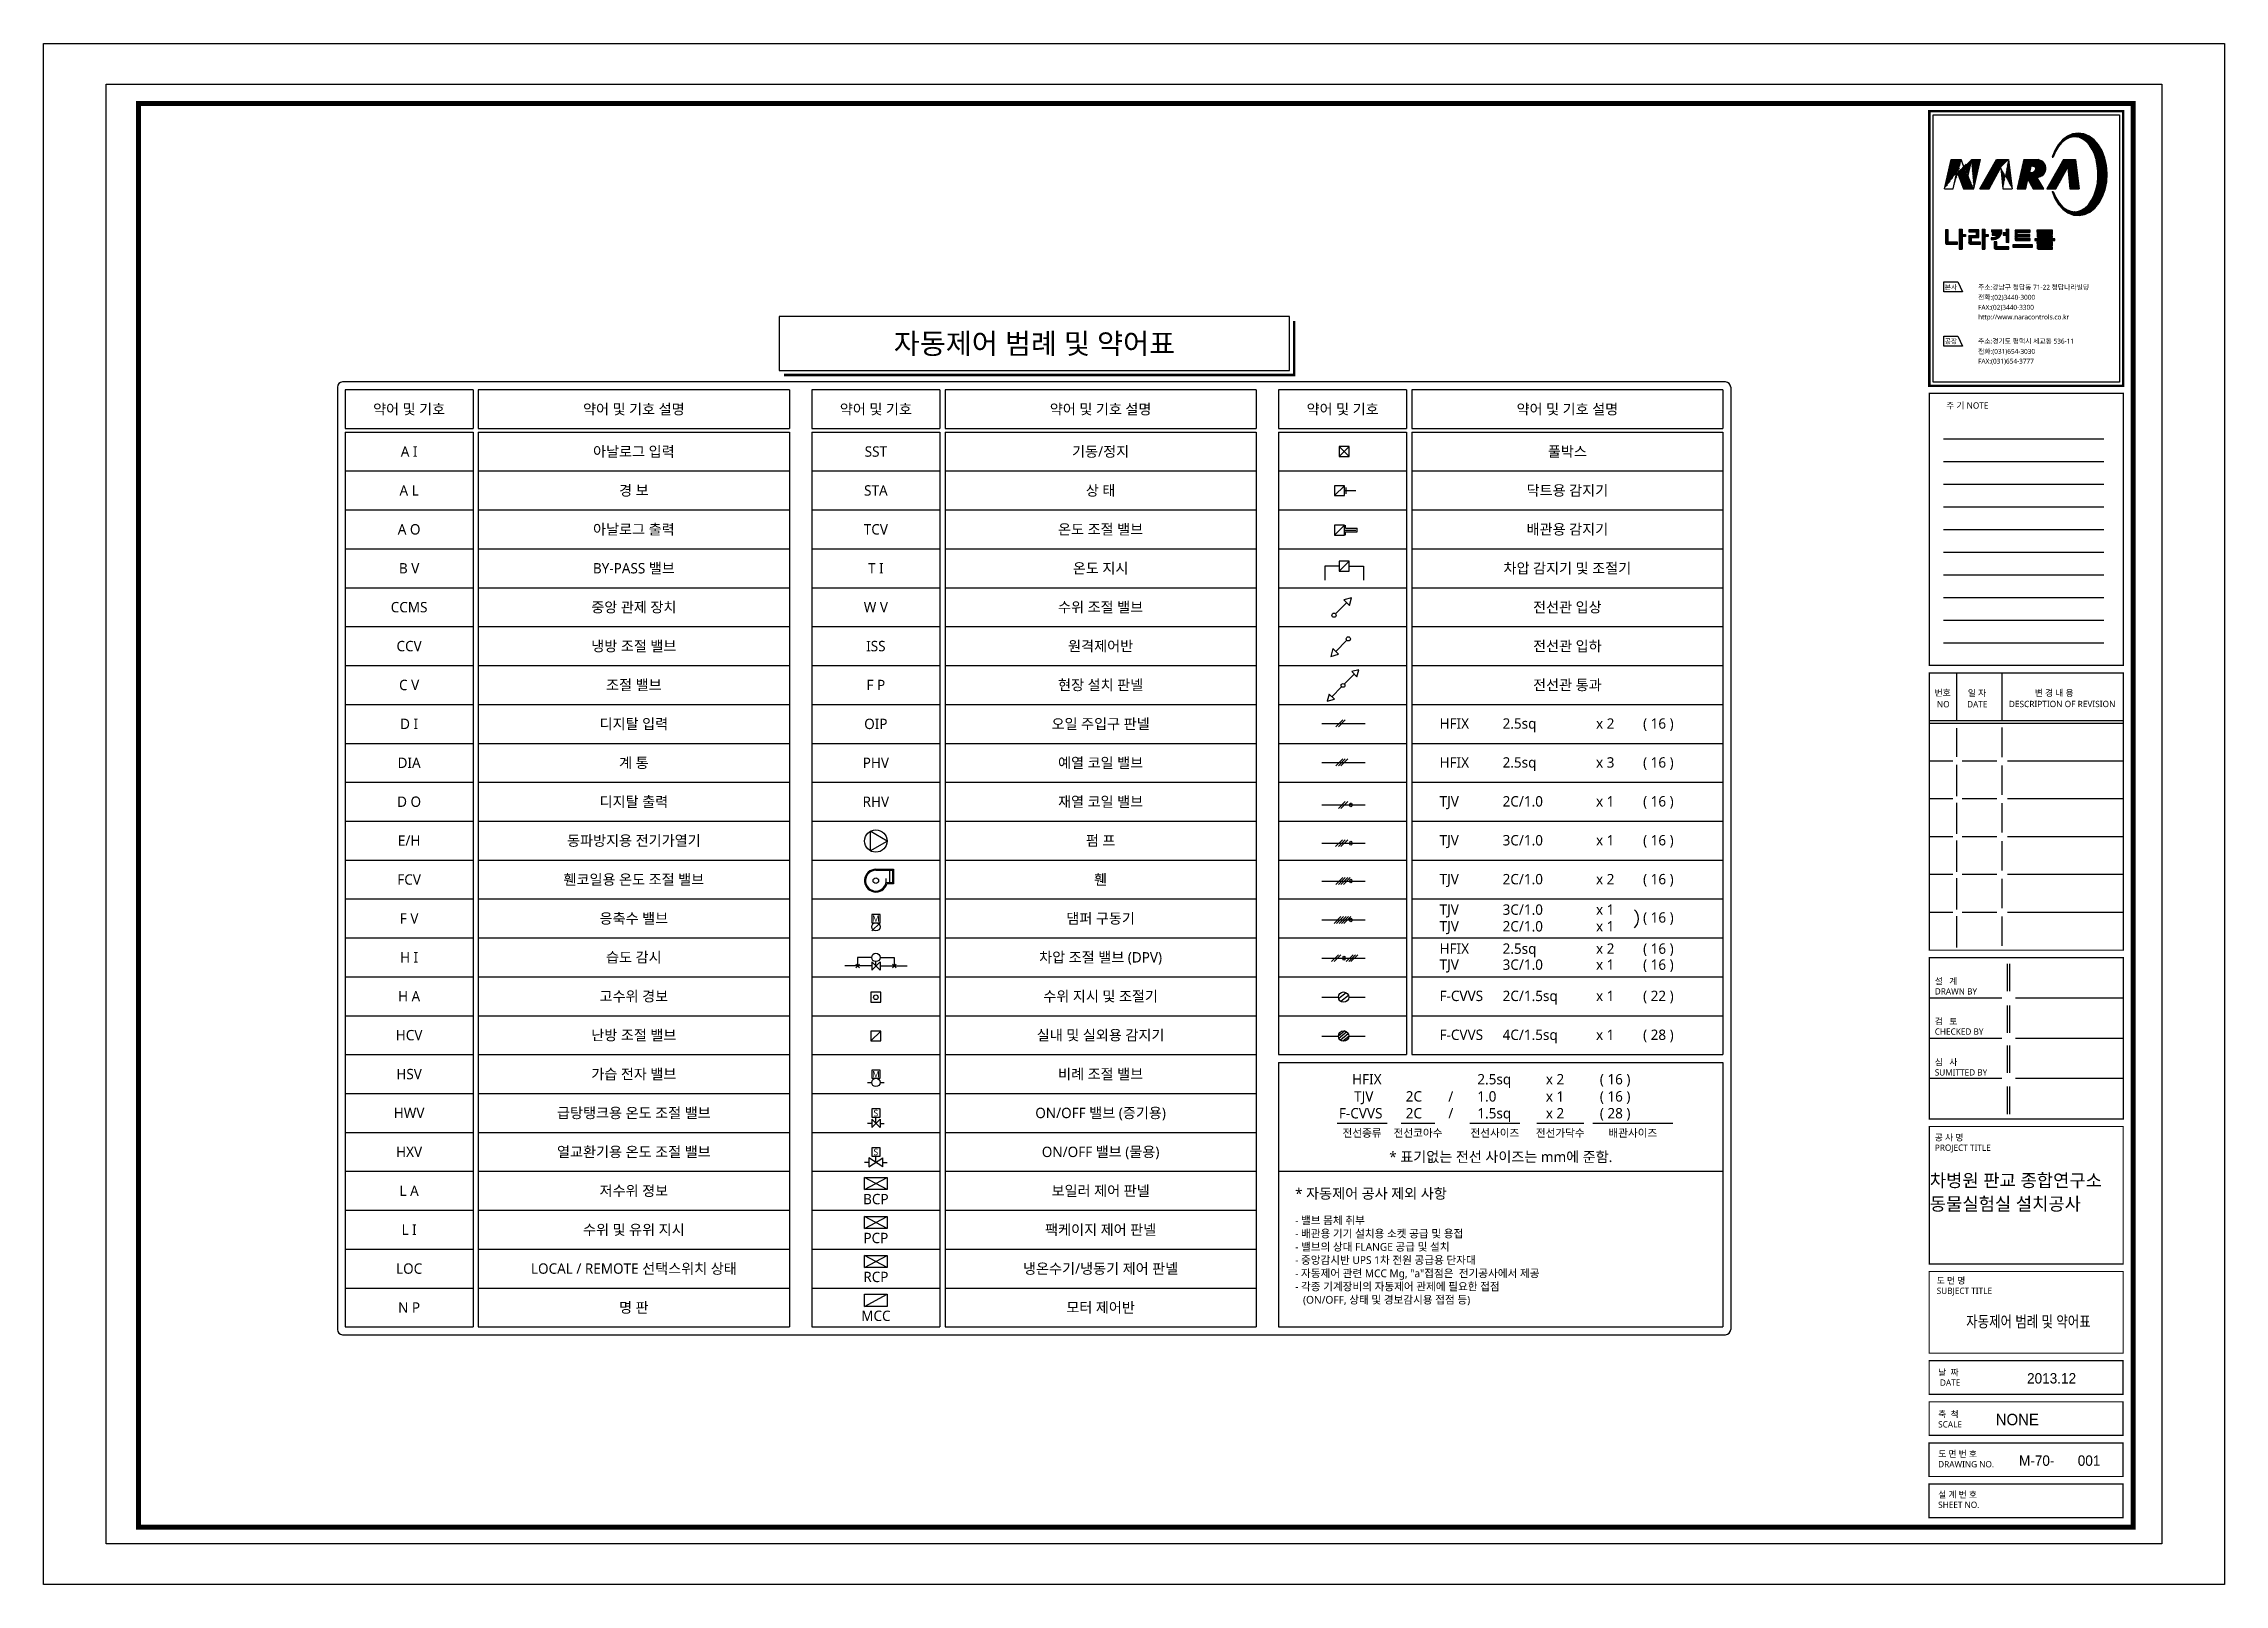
# Model space of a CAD drawing. Header units: millimetres. Extents: x -86 to 11742, y 5229 to 11464.
# Drawn here: x -86 to 755, y 5229 to 5823 of the extents above; entities that cross this region are included whole.
import ezdxf
from ezdxf.enums import TextEntityAlignment as Align

# ---------------------------------------------------------------- set-up
doc = ezdxf.new("R2010")
doc.units = ezdxf.units.MM
doc.header["$LTSCALE"] = 5
for name, color, linetype in [('7', 7, 'CONTINUOUS'), ('AUTO', 7, 'CONTINUOUS'), ('FORM', 7, 'CONTINUOUS')]:
    doc.layers.add(name, color=color, linetype=linetype)
doc.styles.add('GHD', font='Dotum.ttf')
doc.styles.add('QQ', font='MALGUN.TTF.TTF')
doc.styles.add('STYLE1', font='MALGUN.TTF.TTF', dxfattribs={"height": 2.5})
doc.styles.add('울릉도M', font='h2wulm.TTF')
pattern_1 = [(45, (-11.3759, -7.50065), (-0.171711214, 0.171711214), [])]

msp = doc.modelspace()

# ---------------------------------------------------------------- texts
at = {"layer": '7', "style": '울릉도M'}
for s, p in [('M-70-', (676.02, 5275.04)), ('001', (698.68, 5275.04))]:
    msp.add_text(s, height=4, dxfattribs=at).set_placement(p)
at = {"layer": 'AUTO', "color": 2, "style": 'QQ'}
for s, height, p in [('자동제어 범례 및 약어표', 8, (296.33, 5707.7)), ('M', 2.5, (235.18, 5486.03)), ('M', 2.5, (235.18, 5426.03)), ('S', 2.5, (235.18, 5411.03)), ('S', 2.5, (235.18, 5396.03))]:
    msp.add_text(s, height=height, dxfattribs=at).set_placement(p, align=Align.MIDDLE_CENTER)
at = {"layer": 'AUTO', "style": 'QQ'}
for s, height, p in [('약어 및 기호', 4, (55.18, 5682.4)), ('약어 및 기호 설명', 4, (141.85, 5682.4)), ('약어 및 기호', 4, (235.18, 5682.4)), ('약어 및 기호 설명', 4, (321.85, 5682.4)), ('약어 및 기호', 4, (415.18, 5682.4)), ('약어 및 기호 설명', 4, (501.85, 5682.4)), ('아날로그 입력', 4, (141.85, 5666.07)), ('기동/정지', 4, (321.85, 5666.07)), ('풀박스', 4, (501.85, 5666.07)), ('A I', 4, (55.18, 5666.07)), ('SST', 4, (235.18, 5666.07)), ('A L', 4, (55.18, 5651.07)), ('경 보', 4, (141.85, 5651.07)), ('STA', 4, (235.18, 5651.07)), ('상 태', 4, (321.85, 5651.07)), ('닥트용 감지기', 4, (501.85, 5651.07)), ('A O', 4, (55.18, 5636.07)), ('아날로그 출력', 4, (141.85, 5636.07)), ('TCV', 4, (235.18, 5636.07)), ('온도 조절 밸브', 4, (321.85, 5636.07)), ('배관용 감지기', 4, (501.85, 5636.07)), ('B V', 4, (55.18, 5621.07)), ('BY-PASS 밸브', 4, (141.85, 5621.07)), ('T I', 4, (235.18, 5621.07)), ('온도 지시', 4, (321.85, 5621.07)), ('차압 감지기 및 조절기', 4, (501.85, 5621.07)), ('CCMS', 4, (55.18, 5606.07)), ('중앙 관제 장치', 4, (141.85, 5606.07)), ('W V', 4, (235.18, 5606.07)), ('수위 조절 밸브', 4, (321.85, 5606.07)), ('전선관 입상', 4, (501.85, 5606.07)), ('CCV', 4, (55.18, 5591.07)), ('냉방 조절 밸브', 4, (141.85, 5591.07)), ('ISS', 4, (235.18, 5591.07)), ('원격제어반', 4, (321.85, 5591.07)), ('전선관 입하', 4, (501.85, 5591.07)), ('C V', 4, (55.18, 5576.07)), ('조절 밸브', 4, (141.85, 5576.07)), ('F P', 4, (235.18, 5576.07)), ('현장 설치 판넬', 4, (321.85, 5576.07)), ('전선관 통과', 4, (501.85, 5576.07)), ('D I', 4, (55.18, 5561.07)), ('디지탈 입력', 4, (141.85, 5561.07)), ('OIP', 4, (235.18, 5561.07)), ('오일 주입구 판넬', 4, (321.85, 5561.07)), ('DIA', 4, (55.18, 5546.07)), ('계 통', 4, (141.85, 5546.07)), ('PHV', 4, (235.18, 5546.07)), ('예열 코일 밸브', 4, (321.85, 5546.07)), ('D O', 4, (55.18, 5531.07)), ('디지탈 출력', 4, (141.85, 5531.07)), ('RHV', 4, (235.18, 5531.07)), ('재열 코일 밸브', 4, (321.85, 5531.07)), ('E/H', 4, (55.18, 5516.07)), ('동파방지용 전기가열기', 4, (141.85, 5516.07)), ('펌 프', 4, (321.85, 5516.07)), ('FCV', 4, (55.18, 5501.07)), ('휀코일용 온도 조절 밸브', 4, (141.85, 5501.07)), ('휀', 4, (321.85, 5501.07)), ('F V', 4, (55.18, 5486.07)), ('응축수 밸브', 4, (141.85, 5486.07)), ('댐퍼 구동기', 4, (321.85, 5486.07)), ('H I', 4, (55.18, 5471.07)), ('습도 감시', 4, (141.85, 5471.07)), ('차압 조절 밸브 (DPV)', 4, (321.85, 5471.07)), ('H A', 4, (55.18, 5456.07)), ('고수위 경보', 4, (141.85, 5456.07)), ('수위 지시 및 조절기', 4, (321.85, 5456.07)), ('HCV', 4, (55.18, 5441.07)), ('난방 조절 밸브', 4, (141.85, 5441.07)), ('실내 및 실외용 감지기', 4, (321.85, 5441.07)), ('HSV', 4, (55.18, 5426.07)), ('가습 전자 밸브', 4, (141.85, 5426.07)), ('비례 조절 밸브', 4, (321.85, 5426.07)), ('HWV', 4, (55.18, 5411.07)), ('급탕탱크용 온도 조절 밸브', 4, (141.85, 5411.07)), ('ON/OFF 밸브 (증기용)', 4, (321.85, 5411.07)), ('전선종류', 3, (422.69, 5403.35)), ('전선코아수', 3, (444.27, 5403.35)), ('전선사이즈', 3, (473.9, 5403.35)), ('전선가닥수', 3, (499.12, 5403.35)), ('배관사이즈', 3, (527.11, 5403.35)), ('HXV', 4, (55.18, 5396.07)), ('열교환기용 온도 조절 밸브', 4, (141.85, 5396.07)), ('ON/OFF 밸브 (물용)', 4, (321.85, 5396.07)), ('* 표기없는 전선 사이즈는 mm에 준함.', 4, (476.18, 5394.17)), ('L A', 4, (55.18, 5381.07)), ('저수위 졍보', 4, (141.85, 5381.07)), ('보일러 제어 판넬', 4, (321.85, 5381.07)), ('BCP', 4, (235.18, 5377.87)), ('L I', 4, (55.18, 5366.07)), ('수위 및 유위 지시', 4, (141.85, 5366.07)), ('팩케이지 제어 판넬', 4, (321.85, 5366.07)), ('PCP', 4, (235.18, 5362.87)), ('LOC', 4, (55.18, 5351.07)), ('LOCAL / REMOTE 선택스위치 상태', 4, (141.85, 5351.07)), ('RCP', 4, (235.18, 5347.87)), ('냉온수기/냉동기 제어 판넬', 4, (321.85, 5351.07)), ('N P', 4, (55.18, 5336.07)), ('명 판', 4, (141.85, 5336.07)), ('MCC', 4, (235.18, 5332.87)), ('모터 제어반', 4, (321.85, 5336.07))]:
    msp.add_text(s, height=height, dxfattribs=at).set_placement(p, align=Align.MIDDLE_CENTER)
at = {"layer": 'AUTO', "color": 7, "style": 'QQ'}
for s, p in [('HFIX ', (452.56, 5559.21)), ('2.5sq', (476.87, 5559.21)), ('x 2 ', (512.9, 5559.21)), ('( 16 )', (531.05, 5559.21)), ('HFIX ', (452.56, 5544.21)), ('2.5sq', (476.87, 5544.21)), ('x 3', (512.9, 5544.21)), ('( 16 )', (531.05, 5544.21)), ('TJV', (452.56, 5529.21)), ('2C/1.0', (476.87, 5529.21)), ('x 1', (512.9, 5529.21)), ('( 16 )', (531.05, 5529.21)), ('TJV', (452.56, 5514.21)), ('3C/1.0', (476.87, 5514.21)), ('x 1', (512.9, 5514.21)), ('( 16 )', (531.05, 5514.21)), ('TJV', (452.56, 5499.21)), ('2C/1.0', (476.87, 5499.21)), ('x 2', (512.9, 5499.21)), ('( 16 )', (531.05, 5499.21)), ('TJV', (452.56, 5487.47)), ('TJV', (452.56, 5481.04)), ('3C/1.0', (476.87, 5487.47)), ('2C/1.0', (476.87, 5481.04)), ('x 1', (512.9, 5487.47)), ('x 1', (512.9, 5481.04)), ('( 16 )', (531.05, 5484.44)), ('HFIX ', (452.56, 5472.42)), ('2.5sq', (476.87, 5472.42)), ('x 2 ', (512.9, 5472.42)), ('( 16 )', (531.05, 5472.42)), ('TJV', (452.56, 5466.25)), ('3C/1.0', (476.87, 5466.25)), ('x 1', (512.9, 5466.25)), ('( 16 )', (531.05, 5466.25)), ('F-CVVS', (452.56, 5454.21)), ('2C/1.5sq ', (476.87, 5454.21)), ('x 1', (512.9, 5454.21)), ('( 22 )', (531.05, 5454.21)), ('F-CVVS', (452.56, 5439.21)), ('4C/1.5sq ', (476.87, 5439.21)), ('x 1', (512.9, 5439.21)), ('( 28 )', (531.05, 5439.21)), ('HFIX ', (418.83, 5422.08)), ('2.5sq', (467.13, 5422.08)), ('x 2', (493.55, 5422.08)), ('( 16 )', (514.38, 5422.08)), ('TJV', (419.6, 5415.47)), ('2C', (439.51, 5415.47)), ('/', (455.93, 5415.47)), ('1.0', (467.13, 5415.47)), ('x 1', (493.55, 5415.47)), ('( 16 )', (514.38, 5415.47)), ('F-CVVS', (413.76, 5408.97)), ('2C', (439.51, 5408.97)), ('/', (455.93, 5408.97)), ('1.5sq', (467.13, 5408.97)), ('x 2', (493.55, 5408.97)), ('( 28 )', (514.38, 5408.97))]:
    msp.add_text(s, height=4, dxfattribs=at).set_placement(p)
at = {"layer": 'AUTO', "style": 'QQ'}
for s, height, p in [('* 자동제어 공사 제외 사항', 4, (396.86, 5378.02)), ('- 밸브 몸체 취부', 3, (396.86, 5368.15)), ('- 배관용 기기 설치용 소켓 공급 및 용접', 3, (396.86, 5363.05)), ('- 밸브의 상대 FLANGE 공급 및 설치', 3, (396.86, 5357.95)), ('- 중앙감시반 UPS 1차 전원 공급용 단자대', 3, (396.86, 5352.85)), ('- 자동제어 관련 MCC Mg, "a"접점은  전기공사에서 제공', 3, (396.86, 5347.74)), ('- 각종 기계장비의 자동제어 관제에 필요한 접점', 3, (396.86, 5342.64)), ('   (ON/OFF, 상태 및 경보감시용 접점 등)', 3, (396.86, 5337.54))]:
    msp.add_text(s, height=height, dxfattribs=at).set_placement(p)
at = {"layer": 'AUTO', "color": 4, "style": 'GHD', "width": 0.8}
msp.add_text('자동제어 범례 및 약어표', height=4.4, dxfattribs=at).set_placement((679.66, 5330.65), align=Align.MIDDLE_CENTER)
at = {"layer": 'AUTO', "color": 4, "style": 'GHD'}
msp.add_text('NONE', height=4.4, dxfattribs=at).set_placement((667.05, 5290.69))
at = {"layer": 'FORM', "color": 7, "style": 'GHD'}
for s, height, p in [('차병원 판교 종합연구소', 5, (641.62, 5382.56)), ('동물실험실 설치공사', 5, (641.62, 5373.52)), ('2013.12', 4, (679.13, 5306.77))]:
    msp.add_text(s, height=height, dxfattribs=at).set_placement(p)

# ---------------------------------------------------------------- blocks, each defined once
blk = doc.blocks.new('form')
at = {"layer": 'FORM'}
h = blk.add_hatch(dxfattribs=at)
h.set_pattern_fill('ANSI31', color=256, scale=1.942691, style=0)
h.set_pattern_definition(pattern_1)
edge = h.paths.add_edge_path()
edge.add_line((716.28, 522.42), (720.27, 522.42))
edge.add_line((719.34, 533.67), (717.88, 527.02))
edge.add_line((711.49, 533.67), (715.47, 533.67))
edge.add_line((712.35, 522.42), (713.78, 528.86))
edge.add_line((708.92, 522.42), (712.35, 522.42))
edge.add_line((708.92, 522.42), (711.49, 533.67))
edge.add_line((717.81, 527.02), (715.47, 533.67))
edge.add_line((713.9, 528.86), (716.28, 522.42))
edge.add_line((720.27, 522.42), (722.81, 533.67))
edge.add_line((719.34, 533.67), (722.81, 533.67))
h = blk.add_hatch(dxfattribs=at)
h.set_pattern_fill('ANSI31', color=256, scale=1.942691, style=0)
h.set_pattern_definition(pattern_1)
edge = h.paths.add_edge_path()
edge.add_line((729.09, 533.67), (733.65, 533.67))
edge.add_line((731.5, 522.42), (735.09, 522.42))
edge.add_line((730.74, 530.54), (731.5, 522.42))
edge.add_line((726.18, 522.42), (730.63, 530.54))
edge.add_line((733.65, 533.67), (735.09, 522.42))
edge.add_line((722.55, 522.42), (726.18, 522.42))
edge.add_line((722.55, 522.42), (729.09, 533.67))
h = blk.add_hatch(dxfattribs=at)
h.set_pattern_fill('ANSI31', color=256, scale=1.942691, style=0)
h.set_pattern_definition(pattern_1)
edge = h.paths.add_edge_path(flags=16)
edge.add_arc((742.35, 530.64), 1.96, 269.41671, 343.40246)
edge.add_arc((743.39, 530.25), 0.855, 348.54675, 460.07617)
edge.add_line((743.24, 531.09), (742.29, 531.1))
edge.add_line((742.29, 531.1), (741.72, 528.67))
edge.add_line((741.72, 528.67), (742.33, 528.68))
edge = h.paths.add_edge_path()
edge.add_arc((744.68, 530.29), 3.4, 269.06344, 442.79781)
edge.add_line((745.11, 533.67), (739.53, 533.67))
edge.add_line((739.53, 533.67), (736.99, 522.42))
edge.add_line((736.99, 522.42), (740.29, 522.42))
edge.add_line((740.29, 522.42), (741.1, 526.15))
edge.add_line((741.1, 526.15), (743.16, 522.42))
edge.add_line((743.16, 522.42), (747.3, 522.42))
edge.add_line((747.3, 522.42), (744.63, 526.89))
h = blk.add_hatch(dxfattribs=at)
h.set_pattern_fill('ANSI31', color=256, scale=1.942691, style=0)
h.set_pattern_definition(pattern_1)
h.paths.add_polyline_path([(754.86, 533.67), (759.44, 533.67), (760.86, 522.42), (757.31, 522.42), (756.55, 530.81), (751.98, 522.42), (748.42, 522.42)])
h = blk.add_hatch(dxfattribs=at)
h.set_pattern_fill('ANSI31', color=256, scale=1.942691, style=0)
h.set_pattern_definition(pattern_1)
h.paths.add_polyline_path([(710.46, 506.65), (709.33, 506.65), (709.33, 501.59), (709.39, 501.43), (709.49, 501.3), (709.64, 501.15), (709.74, 501.13), (709.88, 501.1), (714.03, 501.1), (714.03, 501.91), (710.46, 501.91)])
edge = h.paths.add_edge_path(flags=16)
edge.add_line((709.65, 501.14), (709.53, 501.27))
h = blk.add_hatch(dxfattribs=at)
h.set_pattern_fill('ANSI31', color=256, scale=1.942691, style=0)
h.set_pattern_definition(pattern_1)
h.paths.add_polyline_path([(715.78, 506.81), (715.78, 504.83), (717.05, 504.83), (717.05, 504.1), (715.79, 504.1), (715.79, 499.19), (714.7, 499.19), (714.7, 506.81)])
h = blk.add_hatch(dxfattribs=at)
h.set_pattern_fill('ANSI31', color=256, scale=1.942691, style=0)
h.set_pattern_definition(pattern_1)
h.paths.add_polyline_path([(722.25, 506.67), (718.34, 506.67), (718.34, 505.88), (721, 505.88), (721.1, 505.85), (721.2, 505.77), (721.24, 505.65), (721.24, 504.32), (718.39, 504.32), (718.33, 504.29), (718.31, 504.24), (718.31, 501.49), (718.37, 501.37), (718.46, 501.29), (718.62, 501.21), (718.89, 501.14), (722.85, 501.14), (722.85, 501.82), (719.56, 501.82), (719.45, 501.88), (719.43, 501.96), (719.43, 503.42), (719.45, 503.51), (719.53, 503.61), (722.25, 503.61)])
edge = h.paths.add_edge_path()
edge.add_line((718.31, 504.23), (718.4, 504.32))
edge.add_line((718.47, 501.28), (718.36, 501.39))
h = blk.add_hatch(dxfattribs=at)
h.set_pattern_fill('ANSI31', color=256, scale=1.942691, style=0)
h.set_pattern_definition(pattern_1)
h.paths.add_polyline_path([(723.54, 506.81), (724.58, 506.81), (724.58, 504.84), (725.83, 504.84), (725.83, 504.05), (724.58, 504.05), (724.58, 499.19), (723.54, 499.19)])
h = blk.add_hatch(dxfattribs=at)
h.set_pattern_fill('ANSI31', color=256, scale=1.942691, style=0)
h.set_pattern_definition(pattern_1)
h.paths.add_polyline_path([(727.17, 506.65), (731.07, 506.65), (731.07, 505.84), (731.07, 505.45), (730.77, 504.79), (730.44, 504.23), (730.05, 503.77), (729.45, 503.35), (729.02, 503.14), (728.72, 503.03), (728.2, 502.91), (727.79, 502.86), (727.02, 502.86), (727.02, 503.54), (727.52, 503.54), (727.88, 503.57), (728.24, 503.69), (728.62, 503.84), (728.94, 504.03), (729.2, 504.24), (729.37, 504.38), (729.4, 504.5), (729.34, 504.59), (727.39, 504.59), (727.39, 505.25), (729.83, 505.25), (729.93, 505.38), (729.98, 505.56), (729.95, 505.74), (729.86, 505.84), (729.79, 505.9), (727.17, 505.9)])
edge = h.paths.add_edge_path(flags=16)
edge.add_line((730, 503.73), (730.14, 503.87))
h = blk.add_hatch(dxfattribs=at)
h.set_pattern_fill('ANSI31', color=256, scale=1.942691, style=0)
h.set_pattern_definition(pattern_1)
h.paths.add_polyline_path([(733.81, 501.67), (732.75, 501.67), (732.75, 504.58), (731.58, 504.58), (731.58, 505.46), (732.74, 505.46), (732.74, 506.81), (733.81, 506.81)])
h = blk.add_hatch(dxfattribs=at)
h.set_pattern_fill('ANSI31', color=256, scale=1.942691, style=0)
h.set_pattern_definition(pattern_1)
h.paths.add_polyline_path([(742.04, 506.45), (736.2, 506.45), (736.2, 502.78), (736.23, 502.67), (736.31, 502.59), (736.47, 502.48), (736.54, 502.46), (742.05, 502.46), (742.05, 503.21), (737.16, 503.21), (737.06, 503.27), (737.03, 503.32), (737.03, 503.93), (737.07, 504.02), (737.16, 504.08), (737.23, 504.09), (741.87, 504.09), (741.87, 504.84), (737.28, 504.84), (737.13, 504.87), (737.05, 504.92), (737.04, 504.98), (737.04, 505.56), (737.09, 505.64), (737.17, 505.71), (737.26, 505.74), (742.04, 505.74)])
h = blk.add_hatch(dxfattribs=at)
h.set_pattern_fill('ANSI31', color=256, scale=1.942691, style=0)
h.set_pattern_definition(pattern_1)
h.paths.add_polyline_path([(750.58, 506.42), (744.64, 506.42), (744.64, 505.75), (749.4, 505.75), (749.53, 505.71), (749.58, 505.64), (749.6, 505.55), (749.59, 505.44), (749.43, 505.31), (749.26, 505.27), (744.77, 505.27), (744.77, 503.89), (744.81, 503.8), (744.89, 503.73), (745, 503.63), (745.08, 503.6), (746.98, 503.6), (747.07, 503.57), (747.11, 503.53), (747.14, 503.5), (747.14, 503.29), (747.11, 503.2), (747, 503.15), (743.86, 503.15), (743.86, 502.48), (751.47, 502.48), (751.47, 503.15), (748.35, 503.15), (748.21, 503.18), (748.16, 503.27), (748.16, 503.52), (748.23, 503.59), (748.34, 503.64), (750.67, 503.64), (750.67, 504.31), (745.8, 504.31), (745.69, 504.37), (745.65, 504.45), (745.65, 504.67), (745.73, 504.76), (745.87, 504.8), (750.58, 504.8)])
edge = h.paths.add_edge_path(flags=16)
edge.add_line((744.93, 503.69), (744.81, 503.82))
h = blk.add_hatch(dxfattribs=at)
h.set_pattern_fill('ANSI31', color=256, scale=1.942691, style=0)
h.set_pattern_definition(pattern_1)
edge = h.paths.add_edge_path()
edge.add_line((728.13, 502), (728.13, 499.59))
edge.add_line((728.13, 499.59), (728.19, 499.49))
edge.add_line((728.19, 499.49), (728.28, 499.4))
edge.add_line((728.28, 499.4), (728.4, 499.32))
edge.add_line((728.4, 499.32), (728.51, 499.24))
edge.add_line((728.51, 499.24), (728.63, 499.17))
edge.add_line((729.21, 500.07), (729.21, 502))
edge.add_line((729.21, 502), (728.13, 502))
edge.add_line((728.62, 499.17), (728.63, 499.19))
edge.add_line((728.23, 499.45), (728.18, 499.49))
edge.add_line((733.78, 499.19), (733.78, 500.07))
edge.add_line((733.78, 500.07), (729.21, 500.07))
edge.add_line((728.6, 499.19), (733.78, 499.19))
h = blk.add_hatch(dxfattribs=at)
h.set_pattern_fill('ANSI31', color=256, scale=1.942691, style=0)
h.set_pattern_definition(pattern_1)
h.paths.add_polyline_path([(742.96, 499.98), (742.96, 500.81), (735.37, 500.81), (735.37, 499.98)])
h = blk.add_hatch(dxfattribs=at)
h.set_pattern_fill('ANSI31', color=256, scale=1.942691, style=0)
h.set_pattern_definition(pattern_1)
h.paths.add_polyline_path([(750.58, 500.39), (750.58, 502.04), (744.64, 502.04), (744.64, 501.34), (749.4, 501.34), (749.52, 501.3), (749.58, 501.23), (749.6, 501.14), (749.59, 501.03), (749.46, 500.9), (749.34, 500.86), (744.81, 500.86), (744.77, 500.86), (744.77, 499.49), (744.81, 499.4), (744.89, 499.32), (745, 499.23), (745.12, 499.18), (750.67, 499.18), (750.67, 499.91), (745.8, 499.91), (745.69, 499.97), (745.65, 500.04), (745.65, 500.26), (745.73, 500.35), (745.87, 500.39)])
edge = h.paths.add_edge_path(flags=16)
edge.add_line((750.65, 499.18), (750.67, 499.21))
edge.add_line((744.91, 499.3), (744.81, 499.41))
at = {"layer": 'AUTO'}
for p, q in [((-24.08, 578.4), (816.92, 578.4)), ((-24.08, -15.6), (-24.08, 578.4)), ((816.92, 578.4), (816.92, -15.6)), ((816.92, -15.6), (-24.08, -15.6))]:
    blk.add_line(p, q, dxfattribs=at)
at = {"layer": 'FORM', "color": 3}
for p, q in [((751.74, 537.54), (752.95, 538.75)), ((752.26, 538.4), (756.71, 542.86)), ((752.78, 539.27), (755.74, 542.23)), ((755.34, 541.14), (757.32, 543.13)), ((756.23, 541.68), (757.94, 543.39)), ((756.86, 541.97), (758.5, 543.61)), ((757.45, 542.22), (758.9, 543.68)), ((757.86, 542.29), (759.31, 543.74)), ((758.27, 542.35), (759.72, 543.81)), ((758.68, 542.42), (760.13, 543.87)), ((759.09, 542.46), (760.54, 543.91)), ((759.39, 542.44), (760.84, 543.89)), ((759.69, 542.4), (761.14, 543.85)), ((760, 542.37), (761.44, 543.81)), ((760.3, 542.33), (761.75, 543.77)), ((760.61, 542.29), (762.05, 543.73)), ((760.88, 542.22), (762.35, 543.69)), ((761.12, 542.12), (762.66, 543.65)), ((761.36, 542.01), (762.91, 543.56)), ((761.61, 541.91), (763.15, 543.46)), ((761.85, 541.81), (763.39, 543.36)), ((762.09, 541.71), (763.63, 543.26)), ((762.34, 541.61), (763.88, 543.15)), ((762.54, 541.47), (764.12, 543.05)), ((762.74, 541.33), (764.36, 542.95)), ((762.93, 541.18), (764.6, 542.85)), ((763.13, 541.03), (764.83, 542.74)), ((763.32, 540.88), (765.03, 542.59)), ((763.52, 540.74), (765.23, 542.44)), ((763.72, 540.59), (765.42, 542.3)), ((763.88, 540.41), (765.62, 542.15)), ((764.04, 540.23), (765.82, 542)), ((764.21, 540.05), (766.01, 541.85)), ((764.37, 539.87), (766.21, 541.71)), ((764.53, 539.69), (766.4, 541.56)), ((764.69, 539.51), (766.6, 541.41)), ((764.86, 539.33), (766.78, 541.25)), ((765, 539.13), (766.94, 541.07)), ((765.14, 538.92), (767.1, 540.88)), ((765.27, 538.71), (767.26, 540.7)), ((765.41, 538.5), (767.42, 540.52)), ((765.54, 538.29), (767.58, 540.33)), ((765.67, 538.08), (767.74, 540.15)), ((765.81, 537.87), (767.9, 539.97)), ((765.94, 537.66), (768.06, 539.78)), ((766.05, 537.43), (768.22, 539.6)), ((766.16, 537.2), (768.38, 539.41)), ((766.27, 536.96), (768.51, 539.2)), ((766.38, 536.72), (768.64, 538.99)), ((766.48, 536.49), (768.77, 538.77)), ((766.59, 536.25), (768.89, 538.55)), ((766.7, 536.01), (769.02, 538.34)), ((750.47, 534.58), (750.89, 534.58)), ((750.49, 534.58), (751.17, 535.25)), ((750.69, 535.12), (751.4, 535.83)), ((750.84, 534.58), (750.93, 534.67)), ((750.92, 535.69), (751.63, 536.4)), ((751.15, 536.27), (751.95, 537.06)), ((751.38, 536.84), (752.44, 537.9)), ((766.8, 535.78), (769.15, 538.12)), ((766.89, 535.52), (769.27, 537.9)), ((766.97, 535.26), (769.4, 537.69)), ((767.05, 534.99), (769.53, 537.47)), ((767.13, 534.73), (769.65, 537.25)), ((767.21, 534.47), (769.78, 537.04)), ((767.29, 534.2), (769.88, 536.79)), ((767.37, 533.94), (769.97, 536.55)), ((767.45, 533.68), (770.07, 536.3)), ((767.51, 533.39), (770.17, 536.05)), ((767.57, 533.11), (770.26, 535.8)), ((767.63, 532.83), (770.36, 535.55)), ((767.69, 532.54), (770.45, 535.3)), ((767.75, 532.26), (770.55, 535.06)), ((767.81, 531.98), (770.64, 534.81)), ((767.87, 531.69), (770.74, 534.56)), ((767.93, 531.41), (770.83, 534.31)), ((767.96, 531.09), (770.9, 534.03)), ((767.99, 530.78), (770.96, 533.75)), ((768.02, 530.47), (771.02, 533.47)), ((768.06, 530.16), (771.08, 533.19)), ((768.09, 529.85), (771.14, 532.91)), ((768.11, 526.44), (771.6, 529.93)), ((768.12, 529.54), (771.21, 532.63)), ((768.15, 529.23), (771.27, 532.34)), ((768.15, 526.82), (771.58, 530.25)), ((768.16, 528.89), (771.33, 532.06)), ((768.16, 528.55), (771.39, 531.78)), ((768.16, 528.2), (771.46, 531.5)), ((768.16, 527.86), (771.5, 531.2)), ((768.16, 527.52), (771.53, 530.88)), ((768.16, 527.17), (771.55, 530.57)), ((760.36, 512.16), (771.09, 522.89)), ((760.67, 512.13), (771, 522.46)), ((761.03, 512.14), (770.87, 521.99)), ((761.44, 512.22), (770.68, 521.45)), ((765.35, 517.5), (771.17, 523.32)), ((765.92, 518.41), (771.26, 523.75)), ((766.25, 519.08), (771.35, 524.18)), ((766.58, 519.76), (771.43, 524.61)), ((766.83, 520.35), (771.52, 525.04)), ((766.99, 520.86), (771.56, 525.42)), ((767.16, 521.36), (771.58, 525.79)), ((767.32, 521.87), (771.6, 526.15)), ((767.49, 522.38), (771.63, 526.52)), ((767.54, 522.77), (771.65, 526.88)), ((767.63, 523.21), (771.67, 527.25)), ((767.72, 523.64), (771.69, 527.61)), ((767.81, 524.08), (771.71, 527.98)), ((767.9, 524.51), (771.72, 528.34)), ((767.96, 524.91), (771.7, 528.65)), ((767.99, 525.29), (771.67, 528.97)), ((768.03, 525.67), (771.65, 529.29)), ((768.07, 526.06), (771.63, 529.61)), ((750.44, 521.4), (750.92, 521.4)), ((750.52, 521.21), (750.71, 521.4)), ((750.62, 520.96), (750.96, 521.31)), ((750.71, 520.72), (751.06, 521.06)), ((750.81, 520.48), (751.16, 520.82)), ((750.91, 520.23), (751.26, 520.58)), ((751.01, 519.99), (751.36, 520.33)), ((751.11, 519.74), (751.46, 520.09)), ((751.21, 519.5), (751.56, 519.85)), ((751.31, 519.25), (751.66, 519.61)), ((751.41, 519.01), (751.76, 519.36)), ((751.51, 518.76), (751.86, 519.12)), ((751.63, 518.55), (751.98, 518.9)), ((751.76, 518.33), (752.12, 518.69)), ((751.89, 518.12), (752.25, 518.47)), ((752.02, 517.91), (752.38, 518.26)), ((752.15, 517.69), (752.51, 518.05)), ((752.29, 517.48), (752.64, 517.84)), ((752.42, 517.27), (752.77, 517.63)), ((752.55, 517.06), (752.91, 517.42)), ((752.68, 516.84), (753.04, 517.2)), ((752.81, 516.63), (753.17, 516.99)), ((752.94, 516.42), (753.34, 516.82)), ((753.1, 516.24), (753.5, 516.64)), ((753.26, 516.06), (753.67, 516.46)), ((753.43, 515.88), (753.83, 516.28)), ((753.59, 515.7), (754, 516.1)), ((753.75, 515.52), (754.16, 515.92)), ((753.92, 515.34), (754.33, 515.75)), ((754.08, 515.16), (754.49, 515.57)), ((754.24, 514.98), (754.66, 515.39)), ((754.41, 514.8), (754.86, 515.25)), ((754.57, 514.62), (755.07, 515.11)), ((754.75, 514.45), (755.27, 514.98)), ((754.95, 514.31), (755.48, 514.84)), ((755.15, 514.17), (755.68, 514.7)), ((755.36, 514.03), (755.89, 514.56)), ((755.56, 513.88), (756.09, 514.42)), ((755.76, 513.74), (756.3, 514.28)), ((755.96, 513.6), (756.55, 514.19)), ((756.16, 513.46), (756.81, 514.1)), ((756.36, 513.31), (757.06, 514.02)), ((756.56, 513.17), (757.32, 513.93)), ((756.8, 513.07), (757.57, 513.84)), ((757.05, 512.97), (757.83, 513.75)), ((757.28, 512.86), (758.16, 513.74)), ((757.54, 512.78), (758.42, 513.65)), ((757.79, 512.68), (758.75, 513.64)), ((758.04, 512.59), (759.08, 513.63)), ((758.28, 512.49), (759.42, 513.62)), ((758.53, 512.39), (759.75, 513.61)), ((758.8, 512.32), (760.19, 513.72)), ((759.11, 512.29), (760.66, 513.84)), ((759.42, 512.26), (761.12, 513.96)), ((759.74, 512.23), (761.68, 514.17)), ((760.05, 512.19), (762.48, 514.62)), ((761.86, 512.29), (770.49, 520.92)), ((762.28, 512.37), (770.29, 520.38)), ((762.7, 512.44), (770.1, 519.84)), ((763.18, 512.57), (769.85, 519.25)), ((763.83, 512.88), (769.43, 518.48)), ((764.48, 513.19), (769, 517.71)), ((765.22, 513.59), (768.48, 516.85))]:
    blk.add_line(p, q, dxfattribs=at)
at = {"layer": 'FORM', "color": 7}
for p, q in [((708.92, 522.42), (711.49, 533.67)), ((717.81, 527.02), (715.47, 533.67)), ((719.34, 533.67), (717.88, 527.02)), ((720.27, 522.42), (722.81, 533.67)), ((722.55, 522.42), (729.09, 533.67)), ((726.18, 522.42), (730.63, 530.54)), ((730.74, 530.54), (731.5, 522.42)), ((733.65, 533.67), (735.09, 522.42)), ((739.53, 533.67), (736.99, 522.42)), ((742.29, 531.1), (741.72, 528.67)), ((743.24, 531.09), (742.29, 531.1)), ((754.86, 533.67), (748.42, 522.42)), ((751.98, 522.42), (756.55, 530.81)), ((756.55, 530.81), (757.31, 522.42)), ((759.44, 533.67), (760.86, 522.42)), ((712.35, 522.42), (713.78, 528.86)), ((713.9, 528.86), (716.28, 522.42)), ((740.29, 522.42), (741.1, 526.15)), ((741.1, 526.15), (743.16, 522.42)), ((741.72, 528.67), (742.33, 528.68)), ((747.3, 522.42), (744.63, 526.89)), ((710.46, 506.65), (709.33, 506.65)), ((709.33, 506.65), (709.33, 501.59)), ((710.46, 501.91), (710.46, 506.65)), ((714.7, 506.81), (714.7, 499.19)), ((714.7, 506.81), (715.78, 506.81)), ((715.78, 506.81), (715.78, 504.83)), ((715.78, 504.83), (717.05, 504.83)), ((717.05, 504.83), (717.05, 504.1)), ((722.25, 506.67), (718.34, 506.67)), ((718.34, 506.67), (718.34, 505.88)), ((718.34, 505.88), (721, 505.88)), ((721, 505.88), (721.1, 505.85)), ((721.1, 505.85), (721.2, 505.77)), ((721.2, 505.77), (721.24, 505.65)), ((721.24, 505.65), (721.24, 504.32)), ((722.25, 503.61), (722.25, 506.67)), ((723.54, 506.81), (723.54, 499.19)), ((723.54, 506.81), (724.58, 506.81)), ((724.58, 506.81), (724.58, 504.84)), ((724.58, 504.84), (725.83, 504.84)), ((725.83, 504.84), (725.83, 504.05)), ((727.17, 506.65), (727.17, 505.9)), ((727.17, 505.9), (729.79, 505.9)), ((727.39, 505.25), (727.39, 504.59)), ((729.83, 505.25), (727.39, 505.25)), ((729.79, 505.9), (729.86, 505.84)), ((729.93, 505.38), (729.83, 505.25)), ((729.86, 505.84), (729.95, 505.74)), ((729.98, 505.56), (729.93, 505.38)), ((729.95, 505.74), (729.98, 505.56)), ((730.44, 504.23), (730.77, 504.79)), ((730.77, 504.79), (731.07, 505.45)), ((731.07, 505.84), (731.07, 506.65)), ((731.07, 505.45), (731.07, 505.84)), ((731.58, 505.46), (731.58, 504.58)), ((732.74, 505.46), (731.58, 505.46)), ((732.74, 506.81), (732.74, 505.46)), ((732.74, 506.81), (733.81, 506.81)), ((733.81, 501.67), (733.81, 506.81)), ((742.04, 506.45), (736.2, 506.45)), ((736.2, 506.45), (736.2, 502.78)), ((737.04, 505.56), (737.09, 505.64)), ((737.04, 504.98), (737.04, 505.56)), ((737.05, 504.92), (737.04, 504.98)), ((737.13, 504.87), (737.05, 504.92)), ((737.09, 505.64), (737.17, 505.71)), ((737.28, 504.84), (737.13, 504.87)), ((737.17, 505.71), (737.26, 505.74)), ((737.26, 505.74), (742.04, 505.74)), ((741.87, 504.84), (737.28, 504.84)), ((741.87, 504.09), (741.87, 504.84)), ((742.04, 505.74), (742.04, 506.45)), ((750.58, 506.42), (744.64, 506.42)), ((744.64, 506.42), (744.64, 505.75)), ((744.64, 505.75), (749.4, 505.75)), ((749.26, 505.27), (744.77, 505.27)), ((744.77, 505.27), (744.77, 503.89)), ((745.65, 504.67), (745.73, 504.76)), ((745.65, 504.45), (745.65, 504.67)), ((745.73, 504.76), (745.87, 504.8)), ((745.87, 504.8), (750.58, 504.8)), ((749.43, 505.31), (749.26, 505.27)), ((749.4, 505.75), (749.53, 505.71)), ((749.59, 505.44), (749.43, 505.31)), ((749.53, 505.71), (749.58, 505.64)), ((749.58, 505.64), (749.6, 505.55)), ((749.6, 505.55), (749.59, 505.44)), ((750.58, 504.8), (750.58, 506.42)), ((709.33, 501.59), (709.39, 501.43)), ((709.39, 501.43), (709.49, 501.3)), ((709.49, 501.3), (709.64, 501.15)), ((709.65, 501.14), (709.53, 501.27)), ((709.64, 501.15), (709.74, 501.13)), ((709.74, 501.13), (709.88, 501.1)), ((709.88, 501.1), (714.03, 501.1)), ((714.03, 501.91), (710.46, 501.91)), ((714.03, 501.1), (714.03, 501.91)), ((714.7, 499.19), (715.79, 499.19)), ((715.79, 504.1), (715.79, 499.19)), ((717.05, 504.1), (715.79, 504.1)), ((718.31, 504.23), (718.4, 504.32)), ((718.33, 504.29), (718.31, 504.24)), ((718.31, 504.24), (718.31, 501.49)), ((718.31, 501.49), (718.37, 501.37)), ((718.39, 504.32), (718.33, 504.29)), ((718.47, 501.28), (718.36, 501.39)), ((718.37, 501.37), (718.46, 501.29)), ((721.24, 504.32), (718.39, 504.32)), ((718.46, 501.29), (718.62, 501.21)), ((718.62, 501.21), (718.89, 501.14)), ((718.89, 501.14), (722.85, 501.14)), ((719.43, 503.42), (719.45, 503.51)), ((719.43, 501.96), (719.43, 503.42)), ((719.45, 501.88), (719.43, 501.96)), ((719.45, 503.51), (719.53, 503.61)), ((719.56, 501.82), (719.45, 501.88)), ((719.53, 503.61), (722.25, 503.61)), ((722.85, 501.82), (719.56, 501.82)), ((722.85, 501.14), (722.85, 501.82)), ((723.54, 499.19), (724.58, 499.19)), ((724.58, 504.05), (724.58, 499.19)), ((725.83, 504.05), (724.58, 504.05)), ((727.02, 503.54), (727.02, 502.86)), ((727.52, 503.54), (727.02, 503.54)), ((727.02, 502.86), (727.79, 502.86)), ((727.39, 504.59), (729.34, 504.59)), ((727.88, 503.57), (727.52, 503.54)), ((727.79, 502.86), (728.2, 502.91)), ((728.24, 503.69), (727.88, 503.57)), ((729.21, 502), (728.13, 502)), ((728.13, 502), (728.13, 499.59)), ((728.13, 499.59), (728.19, 499.49)), ((728.23, 499.45), (728.18, 499.49)), ((728.19, 499.49), (728.28, 499.4)), ((728.2, 502.91), (728.72, 503.03)), ((728.62, 503.84), (728.24, 503.69)), ((728.28, 499.4), (728.4, 499.32)), ((728.4, 499.32), (728.51, 499.24)), ((728.51, 499.24), (728.63, 499.17)), ((728.6, 499.19), (733.78, 499.19)), ((728.94, 504.03), (728.62, 503.84)), ((728.62, 499.17), (728.63, 499.19)), ((728.72, 503.03), (729.02, 503.14)), ((729.2, 504.24), (728.94, 504.03)), ((729.02, 503.14), (729.45, 503.35)), ((729.37, 504.38), (729.2, 504.24)), ((729.21, 500.07), (729.21, 502)), ((733.78, 500.07), (729.21, 500.07)), ((729.34, 504.59), (729.4, 504.5)), ((729.4, 504.5), (729.37, 504.38)), ((729.45, 503.35), (730.05, 503.77)), ((730, 503.73), (730.14, 503.87)), ((730.05, 503.77), (730.44, 504.23)), ((731.58, 504.58), (732.75, 504.58)), ((732.75, 504.58), (732.75, 501.67)), ((733.78, 499.19), (733.78, 500.07)), ((735.37, 500.81), (735.37, 499.98)), ((742.96, 500.81), (735.37, 500.81)), ((735.37, 499.98), (742.96, 499.98)), ((736.2, 502.78), (736.23, 502.67)), ((736.23, 502.67), (736.31, 502.59)), ((736.31, 502.59), (736.47, 502.48)), ((736.47, 502.48), (736.54, 502.46)), ((736.54, 502.46), (742.05, 502.46)), ((737.03, 503.93), (737.07, 504.02)), ((737.03, 503.32), (737.03, 503.93)), ((737.06, 503.27), (737.03, 503.32)), ((737.16, 503.21), (737.06, 503.27)), ((737.07, 504.02), (737.16, 504.08)), ((737.16, 504.08), (737.23, 504.09)), ((742.05, 503.21), (737.16, 503.21)), ((737.23, 504.09), (741.87, 504.09)), ((742.05, 502.46), (742.05, 503.21)), ((742.96, 499.98), (742.96, 500.81)), ((747, 503.15), (743.86, 503.15)), ((743.86, 503.15), (743.86, 502.48)), ((743.86, 502.48), (751.47, 502.48)), ((750.58, 502.04), (744.64, 502.04)), ((744.64, 502.04), (744.64, 501.34)), ((744.64, 501.34), (749.4, 501.34)), ((744.77, 503.89), (744.81, 503.8)), ((744.81, 500.86), (744.77, 500.86)), ((744.77, 500.86), (744.77, 499.49)), ((744.77, 499.49), (744.81, 499.4)), ((744.93, 503.69), (744.81, 503.82)), ((744.81, 503.8), (744.89, 503.73)), ((749.34, 500.86), (744.81, 500.86)), ((744.91, 499.3), (744.81, 499.41)), ((744.81, 499.4), (744.89, 499.32)), ((744.89, 503.73), (745, 503.63)), ((744.89, 499.32), (745, 499.23)), ((745, 503.63), (745.08, 503.6)), ((745, 499.23), (745.12, 499.18)), ((745.08, 503.6), (746.98, 503.6)), ((745.12, 499.18), (750.67, 499.18)), ((745.69, 504.37), (745.65, 504.45)), ((745.65, 500.26), (745.73, 500.35)), ((745.65, 500.04), (745.65, 500.26)), ((745.69, 499.97), (745.65, 500.04)), ((745.8, 504.31), (745.69, 504.37)), ((745.8, 499.91), (745.69, 499.97)), ((745.73, 500.35), (745.87, 500.39)), ((750.67, 504.31), (745.8, 504.31)), ((750.67, 499.91), (745.8, 499.91)), ((745.87, 500.39), (750.58, 500.39)), ((746.98, 503.6), (747.07, 503.57)), ((747.11, 503.2), (747, 503.15)), ((747.07, 503.57), (747.11, 503.53)), ((747.11, 503.53), (747.14, 503.5)), ((747.14, 503.29), (747.11, 503.2)), ((747.14, 503.5), (747.14, 503.29)), ((748.16, 503.52), (748.23, 503.59)), ((748.16, 503.27), (748.16, 503.52)), ((748.21, 503.18), (748.16, 503.27)), ((748.35, 503.15), (748.21, 503.18)), ((748.23, 503.59), (748.34, 503.64)), ((748.34, 503.64), (750.67, 503.64)), ((751.47, 503.15), (748.35, 503.15)), ((749.46, 500.9), (749.34, 500.86)), ((749.4, 501.34), (749.52, 501.3)), ((749.59, 501.03), (749.46, 500.9)), ((749.52, 501.3), (749.58, 501.23)), ((749.58, 501.23), (749.6, 501.14)), ((749.6, 501.14), (749.59, 501.03)), ((750.58, 500.39), (750.58, 502.04)), ((750.65, 499.18), (750.67, 499.21)), ((750.67, 503.64), (750.67, 504.31)), ((750.67, 499.18), (750.67, 499.91)), ((751.47, 502.48), (751.47, 503.15)), ((708.66, 426.09), (770.47, 426.09)), ((708.66, 417.35), (770.47, 417.35)), ((708.66, 408.6), (770.47, 408.6)), ((708.66, 399.86), (770.47, 399.86)), ((708.66, 391.12), (770.47, 391.12)), ((708.66, 382.38), (770.47, 382.38)), ((708.66, 373.64), (770.47, 373.64)), ((708.66, 364.89), (770.47, 364.89)), ((708.66, 356.15), (770.47, 356.15)), ((708.66, 347.41), (770.47, 347.41)), ((713.79, 317.3), (713.79, 335.75)), ((731.27, 317.3), (731.27, 335.75)), ((777.9, 317.3), (703.1, 317.3)), ((777.9, 316.33), (703.1, 316.33)), ((713.79, 303.47), (713.79, 314.52)), ((731.27, 303.37), (731.27, 314.69)), ((712.21, 301.76), (703.1, 301.76)), ((713.79, 288.27), (713.79, 300.31)), ((729.16, 301.76), (715.81, 301.76)), ((731.27, 288.8), (731.27, 300.12)), ((778.03, 301.76), (733.31, 301.76)), ((712.21, 287.19), (703.1, 287.19)), ((729.16, 287.19), (715.81, 287.19)), ((778.03, 287.19), (733.31, 287.19)), ((713.79, 273.7), (713.79, 285.74)), ((731.27, 274.23), (731.27, 285.55)), ((712.21, 272.62), (703.1, 272.62)), ((713.79, 259.13), (713.79, 271.17)), ((729.16, 272.62), (715.81, 272.62)), ((731.27, 259.66), (731.27, 270.98)), ((778.03, 272.62), (733.31, 272.62)), ((712.21, 258.05), (703.1, 258.05)), ((713.79, 244.56), (713.79, 256.6)), ((729.16, 258.05), (715.81, 258.05)), ((731.27, 245.09), (731.27, 256.41)), ((778.03, 258.05), (733.31, 258.05)), ((712.21, 243.48), (703.1, 243.48)), ((713.79, 229.99), (713.79, 242.03)), ((729.16, 243.48), (715.81, 243.48)), ((731.27, 230.52), (731.27, 241.84)), ((778.03, 243.48), (733.31, 243.48)), ((733.31, 213.08), (733.31, 223.62)), ((734.21, 213.08), (734.21, 223.62)), ((731.09, 210.45), (703.1, 210.45)), ((777.9, 210.45), (736.34, 210.45)), ((733.31, 197.01), (733.31, 207.55)), ((734.21, 197.01), (734.21, 207.55)), ((731.09, 194.91), (703.1, 194.91)), ((777.9, 194.91), (736.34, 194.91)), ((733.31, 181.6), (733.31, 192.14)), ((734.21, 181.6), (734.21, 192.14)), ((731.09, 179.37), (703.1, 179.37)), ((777.9, 179.37), (736.34, 179.37)), ((733.31, 165.74), (733.31, 176.28)), ((734.21, 165.74), (734.21, 176.28))]:
    blk.add_line(p, q, dxfattribs=at)
at = {"layer": 'FORM'}
for p, q in [((727.17, 506.65), (731.07, 506.65)), ((733.81, 501.67), (732.75, 501.67))]:
    blk.add_line(p, q, dxfattribs=at)
at = {"layer": 'FORM', "color": 3}
for points in [[(0, 562.79), (792.83, 562.79), (792.83, 0), (0, 0)], [(776.44, 447.93), (704.56, 447.93), (704.56, 550.91), (776.44, 550.91)]]:
    blk.add_lwpolyline(points, close=True, dxfattribs=at)
at = {"layer": 'FORM', "color": 2, "const_width": 1.94}
blk.add_lwpolyline([(12.48, 6.47), (12.48, 555.28), (781.78, 555.28), (781.78, 6.47)], close=True, dxfattribs=at)
at = {"layer": 'FORM', "color": 3}
for points, const_width in [([(777.9, 446.48), (703.1, 446.48), (703.1, 552.36), (777.9, 552.36)], 0.971), ([(703.1, 338.67), (703.1, 443.56), (777.9, 443.56), (777.9, 338.67)], 0.486), ([(777.9, 335.75), (703.1, 335.75), (703.1, 228.91), (777.9, 228.91)], 0.486), ([(703.1, 163.82), (777.9, 163.82), (777.9, 225.99), (703.1, 225.99)], 0.486), ([(777.89, 107.95), (777.89, 160.91), (703.09, 160.91), (703.09, 107.95)], 0.486), ([(777.88, 73.53), (777.88, 105.03), (703.08, 105.03), (703.08, 73.53)], 0.486), ([(777.87, 57.68), (777.87, 70.62), (703.07, 70.62), (703.07, 57.68)], 0.486), ([(777.86, 41.83), (777.86, 54.77), (703.06, 54.77), (703.06, 41.83)], 0.486), ([(777.85, 25.98), (777.85, 38.92), (703.05, 38.92), (703.05, 25.98)], 0.486), ([(777.84, 10.13), (777.84, 23.07), (703.04, 23.07), (703.04, 10.13)], 0.486)]:
    blk.add_lwpolyline(points, close=True, dxfattribs=dict(at, const_width=const_width))
at = {"layer": 'FORM', "color": 3, "flags": 128}
for points in [[(750.44, 521.4), (751.52, 518.73), (752.95, 516.4), (754.67, 514.52), (756.61, 513.14), (758.7, 512.33), (760.86, 512.11), (763.01, 512.5), (765.07, 513.47), (766.96, 515), (768.61, 517.01), (769.96, 519.45), (770.95, 522.2), (771.55, 525.18), (771.73, 528.27), (771.49, 531.35), (770.84, 534.3), (769.8, 537.01), (768.41, 539.38), (766.72, 541.32), (764.8, 542.76), (762.73, 543.64), (760.57, 543.93)], [(760.48, 543.93), (758.39, 543.59), (756.38, 542.71), (754.53, 541.31), (752.88, 539.44), (751.52, 537.17), (750.47, 534.58)], [(762.35, 541.61), (760.73, 542.28), (759.05, 542.48), (757.38, 542.21), (755.77, 541.47), (754.26, 540.3), (752.92, 538.72), (751.79, 536.79), (750.89, 534.58)], [(767.45, 533.67), (766.82, 535.74), (765.97, 537.62), (764.93, 539.25), (763.72, 540.58), (762.39, 541.59)], [(767.47, 522.45), (767.93, 524.63), (768.16, 526.9), (768.16, 529.19), (767.92, 531.46), (767.46, 533.63)], [(758.1, 513.66), (759.8, 513.61), (761.46, 514.04), (763.04, 514.94), (764.48, 516.28), (765.73, 518.02), (766.74, 520.08), (767.5, 522.42)], [(750.92, 521.4), (751.9, 519.04), (753.16, 517.01), (754.64, 515.4), (756.3, 514.28), (758.07, 513.67)]]:
    blk.add_lwpolyline(points, dxfattribs=at)
at = {"layer": 'FORM', "color": 7}
for points in [[(711.49, 533.67), (715.47, 533.67)], [(719.34, 533.67), (722.81, 533.67)], [(729.09, 533.67), (733.65, 533.67)], [(739.53, 533.67), (745.11, 533.67)], [(754.86, 533.67), (759.44, 533.67)], [(708.92, 522.42), (712.35, 522.42)], [(716.28, 522.42), (720.27, 522.42)], [(722.55, 522.42), (726.18, 522.42)], [(731.5, 522.42), (735.09, 522.42)], [(736.99, 522.42), (740.29, 522.42)], [(743.16, 522.42), (747.3, 522.42)], [(748.42, 522.42), (751.98, 522.42)], [(757.31, 522.42), (760.86, 522.42)]]:
    blk.add_lwpolyline(points, dxfattribs=at)
for points in [[(708.72, 486.56), (714.1, 486.56), (715.91, 482.73), (708.72, 482.73)], [(708.72, 465.6), (714.1, 465.6), (715.91, 461.77), (708.72, 461.77)]]:
    blk.add_lwpolyline(points, close=True, dxfattribs=at)
at = {"layer": 'FORM'}
for centre, radius, start, end in [((742.35, 530.64), 1.96, 269.41671, 343.40246), ((743.39, 530.25), 0.855, 348.54675, 100.07617), ((744.68, 530.29), 3.4, 269.06344, 82.79781)]:
    blk.add_arc(centre, radius, start, end, dxfattribs=at)
at = {"layer": 'FORM', "color": 7, "style": 'STYLE1'}
for s, height, p in [('본사', 1.87, (709.08, 483.55)), ('주소:강남구 청담동 71-22 청담나라빌딩', 1.8698, (721.93, 483.54)), ('전화:(02)3440-3000', 1.8698, (721.93, 479.68)), ('http://www.naracontrols.co.kr', 1.8698, (721.93, 472.1)), ('FAX:(02)3440-3300', 1.8698, (721.93, 475.82)), ('공장', 1.87, (709.08, 462.72)), ('주소:경기도 평택시 세교동 536-11', 1.8698, (721.93, 462.77)), ('전화:(031)654-3030', 1.8698, (721.93, 458.81)), ('FAX:(031)654-3777', 1.8698, (721.93, 455.05)), ('주 기 NOTE', 2.428, (709.63, 437.68)), ('번호', 2.428, (705.16, 326.91)), ('일 자', 2.428, (717.98, 326.83)), ('변 경 내 용', 2.428, (743.8, 326.85)), ('NO', 2.428, (706.08, 322.5)), ('DATE', 2.428, (717.69, 322.49)), ('설   계', 2.428, (705.23, 215.75)), ('DRAWN BY', 2.428, (705.23, 211.81)), ('검   토', 2.428, (705.23, 200.23)), ('CHECKED BY', 2.428, (705.23, 196.3)), ('심   사', 2.428, (705.23, 184.5)), ('SUMITTED BY', 2.4284, (705.23, 180.57)), ('공 사 명', 2.428, (705.25, 155.47)), ('PROJECT TITLE', 2.4284, (705.25, 151.54)), ('도 면 명', 2.428, (705.99, 100.3)), ('SUBJECT TITLE', 2.4284, (705.99, 96.37)), ('날  짜', 2.428, (706.54, 64.9)), ('DATE', 2.428, (707.23, 60.97)), ('축  척', 2.428, (706.54, 48.81)), ('SCALE', 2.428, (706.54, 44.88)), ('도 면 번 호', 2.428, (706.54, 33.49)), ('DRAWING NO.', 2.4284, (706.54, 29.51)), ('설 계 번 호', 2.428, (706.54, 17.8)), ('SHEET NO.', 2.428, (706.54, 13.87))]:
    blk.add_text(s, height=height, dxfattribs=at).set_placement(p)
at = {"layer": 'FORM', "color": 7, "style": 'STYLE1', "width": 0.967772}
blk.add_text('DESCRIPTION OF REVISION', height=2.4284, dxfattribs=at).set_placement((733.79, 322.6), (774.87, 322.6), align=Align.FIT)

# ---------------------------------------------------------------- linework, layer by layer
at = {"layer": 'AUTO', "color": 7}
for p, q in [((394.73, 5718.1), (197.93, 5718.1)), ((197.93, 5718.1), (197.93, 5697.3)), ((394.73, 5697.3), (394.73, 5718.1)), ((197.93, 5697.3), (394.73, 5697.3)), ((418.61, 5609.7), (415.6, 5608.89)), ((417.8, 5606.68), (418.61, 5609.7)), ((412.55, 5603.64), (416.7, 5607.79)), ((415.6, 5608.89), (417.8, 5606.68)), ((416.7, 5593.17), (412.55, 5589.02)), ((411.45, 5590.12), (410.64, 5587.11)), ((410.64, 5587.11), (413.65, 5587.91)), ((413.65, 5587.91), (411.45, 5590.12)), ((415.95, 5576.52), (419.69, 5580.26)), ((421.4, 5581.97), (418.69, 5581.25)), ((418.69, 5581.25), (420.68, 5579.26)), ((420.68, 5579.26), (421.4, 5581.97)), ((410, 5572.56), (409.28, 5569.85)), ((409.28, 5569.85), (411.99, 5570.57)), ((411.99, 5570.57), (410, 5572.56)), ((414.73, 5575.3), (410.99, 5571.56)), ((239.5, 5515.91), (233.02, 5519.65)), ((233.02, 5519.65), (233.02, 5512.16)), ((233.02, 5512.16), (239.5, 5515.91)), ((235.18, 5505.03), (241.98, 5505.03)), ((235.18, 5504.63), (241.58, 5504.63)), ((240.38, 5504.63), (240.38, 5499.83)), ((241.58, 5504.63), (241.58, 5499.83)), ((241.98, 5505.03), (241.98, 5499.43)), ((241.58, 5499.83), (239.1, 5499.83)), ((241.98, 5499.43), (239.41, 5499.43)), ((236.78, 5487.63), (233.58, 5487.63)), ((233.58, 5487.63), (233.58, 5484.43)), ((233.58, 5484.43), (236.78, 5484.43)), ((236.78, 5484.43), (233.58, 5481.23)), ((236.78, 5484.43), (236.78, 5487.63)), ((233.58, 5467.76), (223.16, 5467.76)), ((227.39, 5467.06), (228.81, 5468.47)), ((228.81, 5467.06), (227.39, 5468.47)), ((228.1, 5471.03), (228.1, 5467.76)), ((233.58, 5471.03), (228.1, 5471.03)), ((233.58, 5466.16), (236.78, 5469.36)), ((236.78, 5466.16), (233.58, 5469.36)), ((233.58, 5469.36), (233.58, 5466.16)), ((235.18, 5467.76), (235.18, 5469.43)), ((236.78, 5471.03), (242.26, 5471.03)), ((236.78, 5469.36), (236.78, 5466.16)), ((236.78, 5467.76), (247.2, 5467.76)), ((241.56, 5467.06), (242.97, 5468.47)), ((242.97, 5467.06), (241.56, 5468.47)), ((242.26, 5471.03), (242.26, 5467.76)), ((237.08, 5457.63), (233.28, 5457.63)), ((233.28, 5457.63), (233.28, 5453.83)), ((233.28, 5453.83), (237.08, 5453.83)), ((237.08, 5453.83), (237.08, 5457.63)), ((416.61, 5457.42), (413.64, 5455.1)), ((417.43, 5456.38), (414.46, 5454.05)), ((237.08, 5442.63), (233.28, 5442.63)), ((233.28, 5438.83), (237.08, 5442.63)), ((233.28, 5442.63), (233.28, 5438.83)), ((237.08, 5438.83), (237.08, 5442.63)), ((415.97, 5442.68), (413.54, 5440.67)), ((416.78, 5442.3), (413.77, 5439.81)), ((417.36, 5441.56), (414.39, 5439.1)), ((233.28, 5438.83), (237.08, 5438.83)), ((417.53, 5440.59), (415.3, 5438.74)), ((236.78, 5427.63), (233.58, 5427.63)), ((233.58, 5427.63), (233.58, 5424.43)), ((233.58, 5424.43), (236.78, 5424.43)), ((236.78, 5424.43), (236.78, 5427.63)), ((231.98, 5422.83), (233.58, 5422.83)), ((236.78, 5422.83), (238.38, 5422.83)), ((236.78, 5412.63), (233.58, 5412.63)), ((233.58, 5412.63), (233.58, 5409.43)), ((233.58, 5409.43), (236.78, 5409.43)), ((233.58, 5405.43), (236.78, 5408.63)), ((236.78, 5405.43), (233.58, 5408.63)), ((233.58, 5408.63), (233.58, 5405.43)), ((235.18, 5407.03), (235.18, 5409.43)), ((236.78, 5409.43), (236.78, 5412.63)), ((236.78, 5408.63), (236.78, 5405.43)), ((233.58, 5407.03), (231.98, 5407.03)), ((236.78, 5407.03), (238.38, 5407.03)), ((413.04, 5407.08), (432.33, 5407.08)), ((437.82, 5407.08), (450.71, 5407.08)), ((464.29, 5407.08), (483.51, 5407.08)), ((490.08, 5407.08), (508.16, 5407.08)), ((511.73, 5407.08), (542.49, 5407.08)), ((232.43, 5392.03), (230.83, 5392.03)), ((232.43, 5390.28), (237.93, 5393.78)), ((237.93, 5390.28), (232.43, 5393.78)), ((232.43, 5393.78), (232.43, 5390.28)), ((236.78, 5397.63), (233.58, 5397.63)), ((233.58, 5397.63), (233.58, 5394.43)), ((233.58, 5394.43), (236.78, 5394.43)), ((235.18, 5392.03), (235.18, 5394.43)), ((236.78, 5394.43), (236.78, 5397.63)), ((237.93, 5390.28), (237.93, 5393.78)), ((237.93, 5392.03), (239.53, 5392.03)), ((230.85, 5381.5), (239.51, 5386.16)), ((230.85, 5386.16), (239.51, 5386.16)), ((239.51, 5381.5), (230.85, 5386.16)), ((230.85, 5381.5), (230.85, 5386.16)), ((239.51, 5386.16), (239.51, 5381.5)), ((239.51, 5381.5), (230.85, 5381.5)), ((230.85, 5366.5), (239.51, 5371.16)), ((230.85, 5371.16), (239.51, 5371.16)), ((239.51, 5366.5), (230.85, 5371.16)), ((230.85, 5366.5), (230.85, 5371.16)), ((239.51, 5366.5), (230.85, 5366.5)), ((239.51, 5371.16), (239.51, 5366.5)), ((230.85, 5351.5), (239.51, 5356.16)), ((230.85, 5356.16), (239.51, 5356.16)), ((239.51, 5351.5), (230.85, 5356.16)), ((230.85, 5351.5), (230.85, 5356.16)), ((239.51, 5351.5), (230.85, 5351.5)), ((239.51, 5356.16), (239.51, 5351.5)), ((230.85, 5336.5), (230.85, 5341.16)), ((230.85, 5336.5), (239.51, 5341.16)), ((230.85, 5341.16), (239.51, 5341.16)), ((239.51, 5341.16), (239.51, 5336.5)), ((239.51, 5336.5), (230.85, 5336.5))]:
    msp.add_line(p, q, dxfattribs=at)
at = {"layer": 'AUTO', "color": 3}
for p, q in [((27.51, 5690.9), (27.51, 5327.57)), ((562.85, 5692.9), (29.51, 5692.9)), ((79.85, 5689.9), (30.51, 5689.9)), ((30.51, 5689.9), (30.51, 5674.9)), ((79.85, 5689.9), (79.85, 5674.9)), ((201.85, 5689.9), (81.85, 5689.9)), ((81.85, 5689.9), (81.85, 5674.9)), ((201.85, 5689.9), (201.85, 5674.9)), ((259.85, 5689.9), (210.51, 5689.9)), ((210.51, 5689.9), (210.51, 5674.9)), ((259.85, 5689.9), (259.85, 5674.9)), ((381.85, 5689.9), (261.85, 5689.9)), ((261.85, 5689.9), (261.85, 5674.9)), ((381.85, 5689.9), (381.85, 5674.9)), ((439.85, 5689.9), (390.51, 5689.9)), ((390.51, 5689.9), (390.51, 5674.9)), ((439.85, 5689.9), (439.85, 5674.9)), ((561.85, 5689.9), (441.85, 5689.9)), ((441.85, 5689.9), (441.85, 5674.9)), ((561.85, 5689.9), (561.85, 5674.9)), ((564.85, 5690.9), (564.85, 5327.57)), ((30.51, 5674.9), (79.85, 5674.9)), ((30.51, 5673.57), (30.51, 5328.57)), ((30.51, 5673.57), (79.85, 5673.57)), ((79.85, 5673.57), (79.85, 5328.57)), ((81.85, 5674.9), (201.85, 5674.9)), ((81.85, 5673.57), (201.85, 5673.57)), ((81.85, 5673.57), (81.85, 5328.57)), ((201.85, 5673.57), (201.85, 5328.57)), ((210.51, 5674.9), (259.85, 5674.9)), ((210.51, 5673.57), (210.51, 5328.57)), ((210.51, 5673.57), (259.85, 5673.57)), ((259.85, 5673.57), (259.85, 5328.57)), ((261.85, 5674.9), (381.85, 5674.9)), ((261.85, 5673.57), (261.85, 5328.57)), ((261.85, 5673.57), (381.85, 5673.57)), ((381.85, 5673.57), (381.85, 5328.57)), ((390.51, 5674.9), (439.85, 5674.9)), ((390.51, 5673.57), (390.51, 5433.57)), ((390.51, 5673.57), (439.85, 5673.57)), ((439.85, 5673.57), (439.85, 5433.57)), ((441.85, 5674.9), (561.85, 5674.9)), ((441.85, 5673.57), (441.85, 5433.57)), ((441.85, 5673.57), (561.85, 5673.57)), ((561.85, 5673.57), (561.85, 5433.57)), ((30.51, 5598.57), (79.85, 5598.57)), ((81.85, 5598.57), (201.85, 5598.57)), ((210.51, 5598.57), (259.85, 5598.57)), ((261.85, 5598.57), (381.85, 5598.57)), ((390.51, 5598.57), (439.85, 5598.57)), ((441.85, 5598.57), (561.85, 5598.57)), ((30.51, 5523.57), (79.85, 5523.57)), ((81.85, 5523.57), (201.85, 5523.57)), ((210.51, 5523.57), (259.85, 5523.57)), ((261.85, 5523.57), (381.85, 5523.57)), ((390.51, 5523.57), (439.85, 5523.57)), ((441.85, 5523.57), (561.85, 5523.57)), ((30.51, 5448.57), (79.85, 5448.57)), ((81.85, 5448.57), (201.85, 5448.57)), ((210.51, 5448.57), (259.85, 5448.57)), ((261.85, 5448.57), (381.85, 5448.57)), ((390.51, 5433.57), (439.85, 5433.57)), ((441.85, 5433.57), (561.85, 5433.57)), ((390.51, 5430.57), (561.85, 5430.57)), ((390.51, 5430.57), (390.51, 5328.57)), ((561.85, 5430.57), (561.85, 5328.57)), ((390.51, 5388.57), (561.85, 5388.57)), ((30.51, 5373.57), (79.85, 5373.57)), ((81.85, 5373.57), (201.85, 5373.57)), ((210.51, 5373.57), (259.85, 5373.57)), ((261.85, 5373.57), (381.85, 5373.57)), ((29.51, 5325.57), (562.85, 5325.57)), ((30.51, 5328.57), (79.85, 5328.57)), ((81.85, 5328.57), (201.85, 5328.57)), ((210.51, 5328.57), (259.85, 5328.57)), ((261.85, 5328.57), (381.85, 5328.57)), ((390.51, 5328.57), (561.85, 5328.57))]:
    msp.add_line(p, q, dxfattribs=at)
at = {"layer": 'AUTO', "color": 2}
for p, q in [((413.85, 5664.18), (417.65, 5667.98)), ((417.65, 5664.18), (413.85, 5667.98)), ((417.65, 5667.98), (413.85, 5667.98)), ((413.85, 5667.98), (413.85, 5664.18)), ((413.85, 5664.18), (417.65, 5664.18)), ((417.65, 5664.18), (417.65, 5667.98)), ((415.85, 5652.9), (412.05, 5652.9)), ((412.05, 5649.1), (415.85, 5652.9)), ((412.05, 5652.9), (412.05, 5649.1)), ((415.85, 5649.1), (415.85, 5652.9)), ((416.36, 5652.22), (416.36, 5649.75)), ((412.05, 5649.1), (415.85, 5649.1)), ((415.85, 5651), (420.22, 5651)), ((412.05, 5633.88), (415.85, 5637.68)), ((415.85, 5637.68), (412.05, 5637.68)), ((412.05, 5637.68), (412.05, 5633.88)), ((415.85, 5633.88), (415.85, 5637.68)), ((415.85, 5635.78), (420.22, 5635.78)), ((412.05, 5633.88), (415.85, 5633.88)), ((413.85, 5621.87), (408.3, 5621.87)), ((408.3, 5621.87), (408.3, 5616.45)), ((417.65, 5623.77), (413.85, 5623.77)), ((413.85, 5619.97), (417.65, 5623.77)), ((413.85, 5623.77), (413.85, 5619.97)), ((413.85, 5619.97), (417.65, 5619.97)), ((417.65, 5619.97), (417.65, 5623.77)), ((417.65, 5621.87), (423.21, 5621.87)), ((423.21, 5621.87), (423.21, 5616.45)), ((407.21, 5561.25), (423.87, 5561.25)), ((407.21, 5546.22), (423.87, 5546.22)), ((407.21, 5529.81), (423.87, 5529.81)), ((407.21, 5515.1), (423.87, 5515.1)), ((407.21, 5500.49), (423.87, 5500.49)), ((407.21, 5485.47), (423.87, 5485.47)), ((407.21, 5470.73), (423.87, 5470.73)), ((407.21, 5455.73), (413.54, 5455.73)), ((417.54, 5455.73), (423.87, 5455.73)), ((407.21, 5440.73), (413.54, 5440.73)), ((417.54, 5440.73), (423.87, 5440.73))]:
    msp.add_line(p, q, dxfattribs=at)
at = {"layer": 'AUTO', "color": 171}
for p, q in [((30.51, 5658.57), (79.85, 5658.57)), ((81.85, 5658.57), (201.85, 5658.57)), ((210.51, 5658.57), (259.85, 5658.57)), ((261.85, 5658.57), (381.85, 5658.57)), ((390.51, 5658.57), (439.85, 5658.57)), ((441.85, 5658.57), (561.85, 5658.57)), ((30.51, 5643.57), (79.85, 5643.57)), ((81.85, 5643.57), (201.85, 5643.57)), ((210.51, 5643.57), (259.85, 5643.57)), ((261.85, 5643.57), (381.85, 5643.57)), ((390.51, 5643.57), (439.85, 5643.57)), ((441.85, 5643.57), (561.85, 5643.57)), ((30.51, 5628.57), (79.85, 5628.57)), ((81.85, 5628.57), (201.85, 5628.57)), ((210.51, 5628.57), (259.85, 5628.57)), ((261.85, 5628.57), (381.85, 5628.57)), ((390.51, 5628.57), (439.85, 5628.57)), ((441.85, 5628.57), (561.85, 5628.57)), ((30.51, 5613.57), (79.85, 5613.57)), ((81.85, 5613.57), (201.85, 5613.57)), ((210.51, 5613.57), (259.85, 5613.57)), ((261.85, 5613.57), (381.85, 5613.57)), ((390.51, 5613.57), (439.85, 5613.57)), ((441.85, 5613.57), (561.85, 5613.57)), ((30.51, 5583.57), (79.85, 5583.57)), ((81.85, 5583.57), (201.85, 5583.57)), ((210.51, 5583.57), (259.85, 5583.57)), ((261.85, 5583.57), (381.85, 5583.57)), ((390.51, 5583.57), (439.85, 5583.57)), ((441.85, 5583.57), (561.85, 5583.57)), ((30.51, 5568.57), (79.85, 5568.57)), ((81.85, 5568.57), (201.85, 5568.57)), ((210.51, 5568.57), (259.85, 5568.57)), ((261.85, 5568.57), (381.85, 5568.57)), ((390.51, 5568.57), (439.85, 5568.57)), ((441.85, 5568.57), (561.85, 5568.57)), ((30.51, 5553.57), (79.85, 5553.57)), ((81.85, 5553.57), (201.85, 5553.57)), ((210.51, 5553.57), (259.85, 5553.57)), ((261.85, 5553.57), (381.85, 5553.57)), ((390.51, 5553.57), (439.85, 5553.57)), ((441.85, 5553.57), (561.85, 5553.57)), ((30.51, 5538.57), (79.85, 5538.57)), ((81.85, 5538.57), (201.85, 5538.57)), ((210.51, 5538.57), (259.85, 5538.57)), ((261.85, 5538.57), (381.85, 5538.57)), ((390.51, 5538.57), (439.85, 5538.57)), ((441.85, 5538.57), (561.85, 5538.57)), ((30.51, 5508.57), (79.85, 5508.57)), ((81.85, 5508.57), (201.85, 5508.57)), ((210.51, 5508.57), (259.85, 5508.57)), ((261.85, 5508.57), (381.85, 5508.57)), ((390.51, 5508.57), (439.85, 5508.57)), ((441.85, 5508.57), (561.85, 5508.57)), ((30.51, 5493.57), (79.85, 5493.57)), ((81.85, 5493.57), (201.85, 5493.57)), ((210.51, 5493.57), (259.85, 5493.57)), ((261.85, 5493.57), (381.85, 5493.57)), ((390.51, 5493.57), (439.85, 5493.57)), ((441.85, 5493.57), (561.85, 5493.57)), ((30.51, 5478.57), (79.85, 5478.57)), ((81.85, 5478.57), (201.85, 5478.57)), ((210.51, 5478.57), (259.85, 5478.57)), ((261.85, 5478.57), (381.85, 5478.57)), ((390.51, 5478.57), (439.85, 5478.57)), ((441.85, 5478.57), (561.85, 5478.57)), ((30.51, 5463.57), (79.85, 5463.57)), ((81.85, 5463.57), (201.85, 5463.57)), ((210.51, 5463.57), (259.85, 5463.57)), ((261.85, 5463.57), (381.85, 5463.57)), ((390.51, 5463.57), (439.85, 5463.57)), ((441.85, 5463.57), (561.85, 5463.57)), ((390.51, 5448.57), (439.85, 5448.57)), ((441.85, 5448.57), (561.85, 5448.57)), ((30.51, 5433.57), (79.85, 5433.57)), ((81.85, 5433.57), (201.85, 5433.57)), ((210.51, 5433.57), (259.85, 5433.57)), ((261.85, 5433.57), (381.85, 5433.57)), ((30.51, 5418.57), (79.85, 5418.57)), ((81.85, 5418.57), (201.85, 5418.57)), ((210.51, 5418.57), (259.85, 5418.57)), ((261.85, 5418.57), (381.85, 5418.57)), ((30.51, 5403.57), (79.85, 5403.57)), ((81.85, 5403.57), (201.85, 5403.57)), ((210.51, 5403.57), (259.85, 5403.57)), ((261.85, 5403.57), (381.85, 5403.57)), ((30.51, 5388.57), (79.85, 5388.57)), ((81.85, 5388.57), (201.85, 5388.57)), ((210.51, 5388.57), (259.85, 5388.57)), ((261.85, 5388.57), (381.85, 5388.57)), ((30.51, 5358.57), (79.85, 5358.57)), ((81.85, 5358.57), (201.85, 5358.57)), ((210.51, 5358.57), (259.85, 5358.57)), ((261.85, 5358.57), (381.85, 5358.57)), ((30.51, 5343.57), (79.85, 5343.57)), ((81.85, 5343.57), (201.85, 5343.57)), ((210.51, 5343.57), (259.85, 5343.57)), ((261.85, 5343.57), (381.85, 5343.57))]:
    msp.add_line(p, q, dxfattribs=at)
at = {"layer": 'AUTO', "color": 4}
for p, q in [((416.35, 5636.48), (416.35, 5637.68)), ((416.35, 5636.48), (420.78, 5636.48)), ((416.35, 5633.88), (416.35, 5635.08)), ((416.35, 5635.08), (420.78, 5635.08)), ((420.78, 5635.08), (420.78, 5636.48)), ((415.21, 5562.58), (412.54, 5559.91)), ((413.54, 5559.91), (416.21, 5562.58)), ((415.21, 5547.56), (412.54, 5544.89)), ((413.54, 5544.89), (416.21, 5547.56)), ((414.54, 5544.89), (417.21, 5547.56)), ((413.54, 5528.48), (416.21, 5531.14)), ((414.54, 5528.48), (417.21, 5531.14)), ((412.48, 5513.77), (415.14, 5516.43)), ((413.54, 5513.77), (416.21, 5516.43)), ((414.54, 5513.77), (417.21, 5516.43)), ((415.21, 5501.82), (412.54, 5499.16)), ((413.54, 5499.16), (416.21, 5501.82)), ((414.54, 5499.16), (417.21, 5501.82)), ((415.46, 5499.16), (418.12, 5501.82)), ((414.53, 5486.8), (411.86, 5484.14)), ((412.86, 5484.14), (415.53, 5486.8)), ((413.86, 5484.14), (416.53, 5486.8)), ((414.78, 5484.14), (417.44, 5486.8)), ((415.7, 5484.14), (418.36, 5486.8)), ((410.88, 5469.4), (413.55, 5472.06)), ((411.88, 5469.4), (414.55, 5472.06)), ((416.52, 5469.4), (419.19, 5472.06)), ((417.52, 5469.4), (420.19, 5472.06)), ((418.4, 5469.4), (421.06, 5472.06))]:
    msp.add_line(p, q, dxfattribs=at)
at = {"layer": 'AUTO', "color": 7, "const_width": 1}
msp.add_lwpolyline([(199.7, 5695.54), (396.5, 5695.54), (396.5, 5716.34)], dxfattribs=at)
at = {"layer": 'AUTO', "color": 7}
for centre, radius in [((411.87, 5602.96), 0.8), ((417.38, 5593.84), 0.8), ((415.34, 5575.91), 0.72), ((418.37, 5530.18), 0.371), ((418.37, 5529.44), 0.371), ((235.18, 5515.91), 4.32), ((418.37, 5515.47), 0.371), ((418.37, 5514.73), 0.371), ((235.18, 5500.63), 1.07), ((418.37, 5500.86), 0.371), ((418.37, 5500.12), 0.371), ((235.18, 5482.83), 1.6), ((418.37, 5485.84), 0.371), ((418.37, 5485.1), 0.371), ((235.18, 5471.03), 1.6), ((415.71, 5471.1), 0.371), ((415.71, 5470.36), 0.371), ((235.18, 5455.68), 0.882), ((415.54, 5455.73), 2), ((415.54, 5440.73), 2), ((235.18, 5422.83), 1.6)]:
    msp.add_circle(centre, radius, dxfattribs=at)
at = {"layer": 'AUTO', "color": 3}
for centre, start, end in [((29.51, 5690.9), 90, 180), ((562.85, 5690.9), 0, 90), ((29.51, 5327.57), 180, 270), ((562.85, 5327.57), 270, 0)]:
    msp.add_arc(centre, 2, start, end, dxfattribs=at)
at = {"layer": 'AUTO', "color": 7}
for centre, radius, start, end in [((235.18, 5500.63), 4.4, 90, 344.17338), ((235.18, 5500.63), 4, 90, 11.2085), ((524.65, 5485.94), 4.62, 311.11908, 48.88092)]:
    msp.add_arc(centre, radius, start, end, dxfattribs=at)

# ---------------------------------------------------------------- block references
at = {"layer": 'AUTO', "xscale": 0.999994771384126, "yscale": 0.999994771384126, "zscale": 0.999994771384126}
msp.add_blockref('form', (-61.69, 5244.93), dxfattribs=at)

msp.set_redraw_order([(e.dxf.handle, doc.entitydb.next_handle()) for e in msp.query("TEXT MTEXT ATTDEF DIMENSION ARC_DIMENSION")])  # texts and dimensions are drawn at this point

doc.saveas('drawing.dxf')
